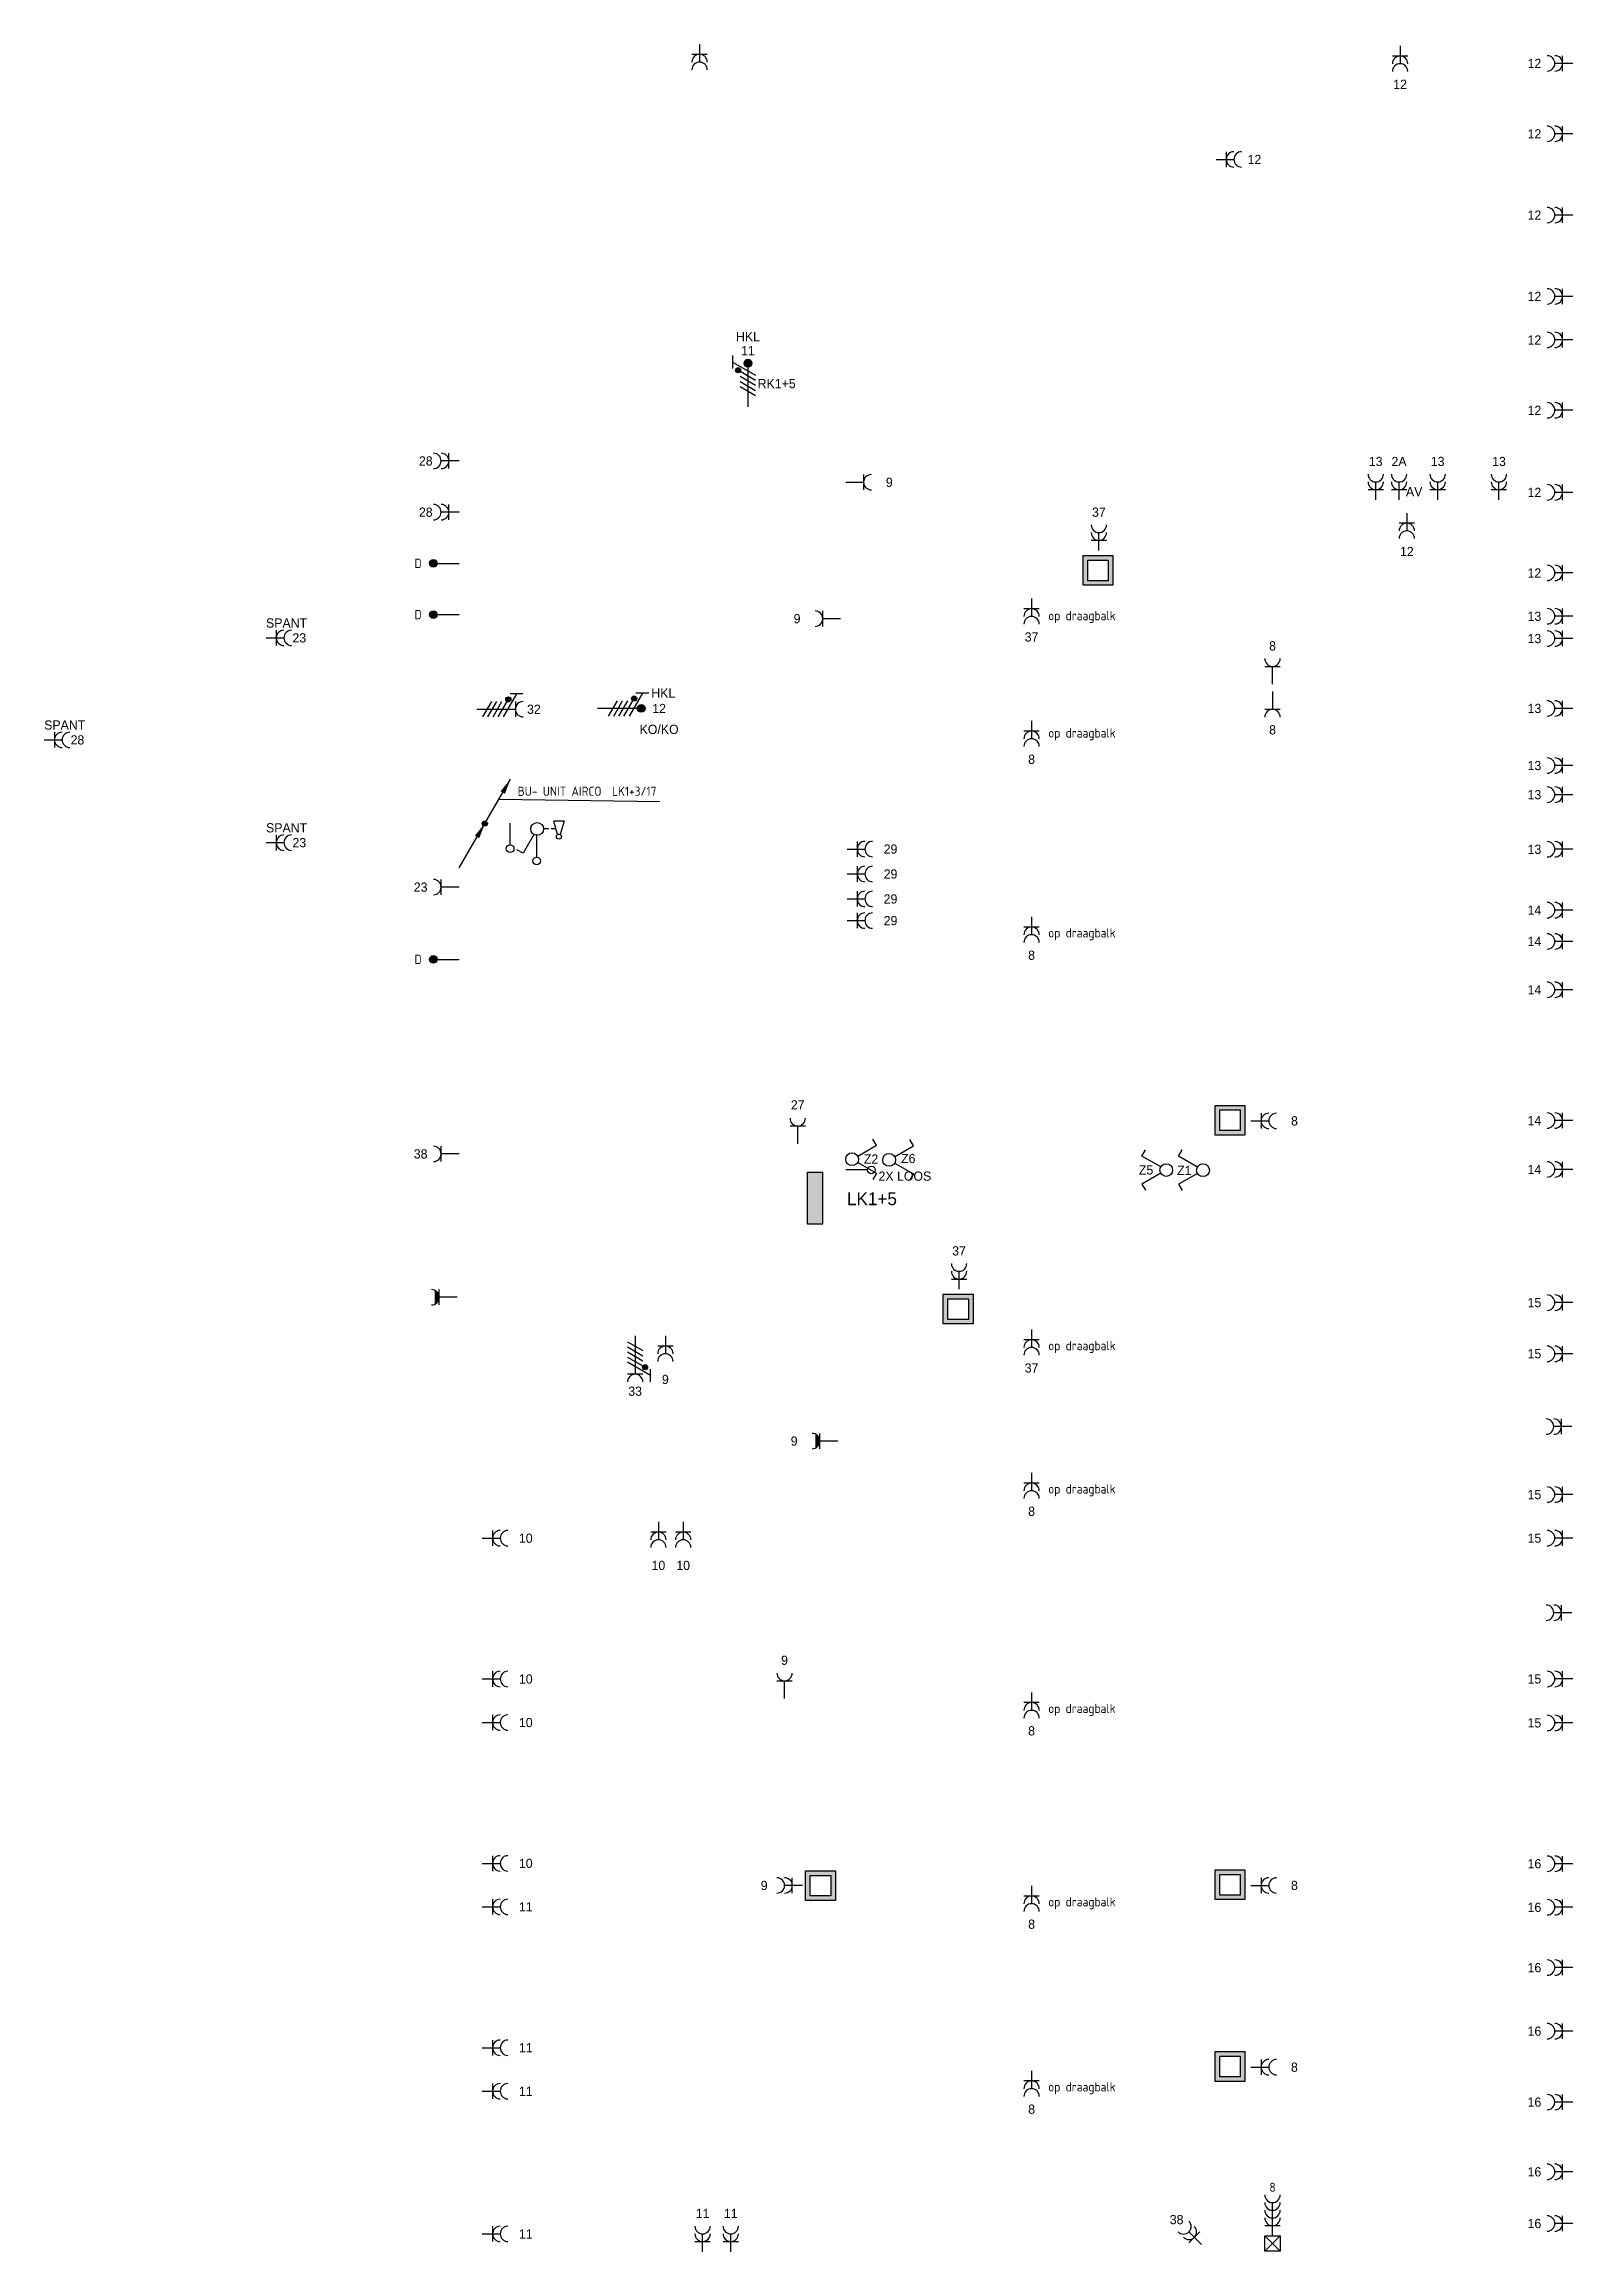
# Model space of a CAD drawing. Header units: millimetres. Extents: x -5310 to 109871, y 0 to 83621.
# Drawn here: x 80023 to 109871, y 36489 to 79600 of the extents above; entities that cross this region are included whole.
import ezdxf
from ezdxf.enums import TextEntityAlignment as Align

# ---------------------------------------------------------------- set-up
doc = ezdxf.new("R2010")
doc.units = ezdxf.units.MM
doc.header["$LTSCALE"] = 100
for name, color, linetype in [('EL6112--', 3, 'Continuous'), ('EL6132--', 3, 'Continuous'), ('EL6212--', 3, 'Continuous'), ('EL6221--', 3, 'Continuous'), ('EL6222--', 3, 'Continuous'), ('EL6311--', 3, 'Continuous'), ('EL6441--', 3, 'Continuous')]:
    doc.layers.add(name, color=color, linetype=linetype)
doc.styles.add('buro-018', font='BUROFONT.shx', dxfattribs={"height": 180})
doc.styles.add('BURO-025', font='BUROFONT.shx', dxfattribs={"height": 250})
doc.styles.add('STABICAD-012', font='ISOCP.SHX', dxfattribs={"height": 1.2})
doc.styles.add('STABICAD-018', font='ISOCP.SHX', dxfattribs={"height": 180})

msp = doc.modelspace()

# ---------------------------------------------------------------- texts
at = {"color": 1, "style": 'STABICAD-018'}
for p in [(99628, 68350), (99628, 66059), (99628, 62155), (99628, 54095), (99628, 51297), (99628, 47010), (99628, 43234), (99628, 39621)]:
    msp.add_text('op draagbalk', height=180, dxfattribs=at).set_placement(p)
at = {"layer": 'EL6112--', "color": 1, "style": 'STABICAD-018'}
msp.add_text('BU- UNIT AIRCO  LK1+3/17', height=180, dxfattribs=at).set_placement((89268, 64921))
at = {"layer": 'EL6222--', "color": 1, "style": 'buro-018'}
for p in [(84355, 68206), (80023, 66214), (84355, 64207)]:
    msp.add_text('SPANT', height=180, dxfattribs=at).set_placement(p)

# ---------------------------------------------------------------- blocks, each defined once
blk = doc.blocks.new('111304A')
at = {"color": 0, "linetype": 'Continuous'}
for p, q in [((0, 1), (0, 4.5)), ((-1.5, 3), (1.5, 3))]:
    blk.add_line(p, q, dxfattribs=at)
for centre in [(0, 6), (0, 4.5)]:
    blk.add_arc(centre, 1.5, 180, 0, dxfattribs=at)
at = {"color": 0, "linetype": 'Continuous', "style": 'buro-018'}
for tag, p in [('CIRCUIT', (0, 8.5)), ('PANEL', (0, 11.5)), ('SUBCIRCUIT', (4.5, 8.5))]:
    blk.add_attdef(tag, text='', height=1.8, dxfattribs=at).set_placement(p, align=Align.MIDDLE)
at = {"color": 0, "linetype": 'Continuous', "style": 'buro-018', "flags": 1}
for tag, p in [('POWERCODE', (13, 8.5)), ('ARTICLECODE', (0, 0))]:
    blk.add_attdef(tag, text='', height=1.8, dxfattribs=at).set_placement(p, align=Align.MIDDLE)
blk = doc.blocks.new('111304')
at = {"color": 0, "linetype": 'Continuous'}
for p, q in [((-1.5, 4.5), (1.5, 4.5)), ((0, 1), (0, 4.5))]:
    blk.add_line(p, q, dxfattribs=at)
blk.add_arc((0, 6), 1.5, 180, 0, dxfattribs=at)
at = {"color": 0, "linetype": 'Continuous', "style": 'buro-018'}
for tag, p in [('CIRCUIT', (0, 8.5)), ('PANEL', (0, 11.5)), ('SUBCIRCUIT', (4.5, 8.5))]:
    blk.add_attdef(tag, text='', height=1.8, dxfattribs=at).set_placement(p, align=Align.MIDDLE)
at = {"color": 0, "linetype": 'Continuous', "style": 'buro-018', "flags": 1}
for tag, p in [('POWERCODE', (13, 8.5)), ('ARTICLECODE', (0, 0))]:
    blk.add_attdef(tag, text='', height=1.8, dxfattribs=at).set_placement(p, align=Align.MIDDLE)
blk = doc.blocks.new('111304WD')
at = {"color": 0, "linetype": 'Continuous'}
for p, q in [((-1.5, 4.5), (1.5, 4.5)), ((1.3, 5.25), (-1.3, 5.25)), ((1.16, 5.05), (-1.16, 5.05)), ((0.96, 4.85), (-0.96, 4.85)), ((0.65, 4.65), (-0.65, 4.65)), ((0, 1), (0, 4.5))]:
    blk.add_line(p, q, dxfattribs=at)
blk.add_arc((0, 6), 1.5, 180, 0, dxfattribs=at)
at = {"color": 0, "linetype": 'Continuous', "style": 'buro-018'}
for tag, p in [('CIRCUIT', (0, 8.5)), ('PANEL', (0, 11.5)), ('SUBCIRCUIT', (4.5, 8.5))]:
    blk.add_attdef(tag, text='', height=1.8, dxfattribs=at).set_placement(p, align=Align.MIDDLE)
at = {"color": 0, "linetype": 'Continuous', "style": 'buro-018', "flags": 1}
for tag, p in [('POWERCODE', (13, 8.5)), ('ARTICLECODE', (0, 0))]:
    blk.add_attdef(tag, text='', height=1.8, dxfattribs=at).set_placement(p, align=Align.MIDDLE)
blk = doc.blocks.new('1116A4C')
at = {"color": 0, "linetype": 'Continuous'}
for p, q in [((-5, 4), (-5, 1)), ((5, 4), (-5, 4)), ((-5, 1), (5, 1)), ((5, 1), (5, 4))]:
    blk.add_line(p, q, dxfattribs=at)
blk.add_solid([(-5, 4), (-5, 1), (5, 4), (5, 1)], dxfattribs=at)
at = {"color": 0, "linetype": 'Continuous', "style": 'buro-018'}
for tag, p in [('PANEL', (0, 15)), ('CIRCUIT', (0, 9)), ('SUBCIRCUIT', (4.5, 9)), ('PANELNAME', (0, 6))]:
    blk.add_attdef(tag, text='', height=1.8, dxfattribs=at).set_placement(p, align=Align.MIDDLE)
at = {"color": 0, "linetype": 'Continuous', "style": 'buro-018', "flags": 1}
blk.add_attdef('ARTICLECODE', text='', height=1.8, dxfattribs=at).set_placement((0, 0), align=Align.MIDDLE)
at = {"layer": 'EL6222--', "color": 1, "style": 'STABICAD-012', "flags": 1}
blk.add_attdef('CASCADINGPANEL', text='', height=1.8, rotation=90, dxfattribs=at).set_placement((950.89, 579.66), align=Align.MIDDLE_CENTER)
blk = doc.blocks.new('E00082')
at = {"color": 0, "linetype": 'Continuous'}
for p, q in [((-3, 10.98), (-3, 8.48)), ((-3, 9.73), (1.5, 7.13)), ((0, 9.5), (0, 1)), ((1.5, 6.13), (-1.5, 7.87)), ((1.5, 5.13), (-1.5, 6.87)), ((1.5, 4.13), (-1.5, 5.87)), ((1.5, 3.13), (-1.5, 4.87))]:
    blk.add_line(p, q, dxfattribs=at)
at = {"color": 0}
blk.add_lwpolyline([(-0.38, 9.5, 0.75, 0.75, 1), (0.38, 9.5, 0.75, 0.75, 1)], format="xyseb", close=True, dxfattribs=at)
at = {"color": 0, "linetype": 'Continuous'}
blk.add_lwpolyline([(-1.68, 8.12, 0.5, 0.5, 1), (-2.18, 8.12, 0.5, 0.5, 1)], format="xyseb", close=True, dxfattribs=at)
for centre, radius in [((0, 9.5), 0.75), ((-1.93, 8.12), 0.5)]:
    blk.add_circle(centre, radius, dxfattribs=at)
at = {"color": 0, "linetype": 'Continuous', "style": 'buro-018'}
for tag, p in [('CIRCUIT', (0, 13)), ('PANEL', (0, 16)), ('SUBCIRCUIT', (4.5, 13))]:
    blk.add_attdef(tag, text='', height=1.8, dxfattribs=at).set_placement(p, align=Align.MIDDLE)
at = {"color": 0, "linetype": 'Continuous', "style": 'buro-018', "flags": 1}
for tag, p in [('POWERCODE', (13, 13)), ('ARTICLECODE', (0, 0))]:
    blk.add_attdef(tag, text='', height=1.8, dxfattribs=at).set_placement(p, align=Align.MIDDLE)
blk = doc.blocks.new('111405')
at = {"color": 0, "linetype": 'Continuous'}
for p, q in [((-2.74, 7), (-3.95, 6.3)), ((-0.62, 3.33), (-2.74, 7)), ((0.62, 3.33), (2.74, 7)), ((2.74, 7), (3.95, 6.3))]:
    blk.add_line(p, q, dxfattribs=at)
blk.add_circle((0, 2.25), 1.25, dxfattribs=at)
at = {"color": 0, "linetype": 'Continuous', "style": 'buro-018'}
for tag, p in [('SWITCHCODE1', (-3.42, 9)), ('SWITCHCODE2', (3.42, 9))]:
    blk.add_attdef(tag, text='', height=1.8, dxfattribs=at).set_placement(p, align=Align.MIDDLE)
at = {"color": 0, "linetype": 'Continuous', "style": 'buro-018', "flags": 1}
blk.add_attdef('ARTICLECODE', text='', height=1.8, dxfattribs=at).set_placement((0, 0), align=Align.MIDDLE)
blk = doc.blocks.new('1114A6')
at = {"color": 0, "linetype": 'Continuous'}
for p, q in [((-5.25, 0.75), (-4.51, 3.33)), ((-5.25, 0.75), (-3.25, 0.75)), ((-3.99, 3.33), (-3.25, 0.75)), ((-3.68, 2.25), (-2.75, 2.25)), ((-2.25, 2.25), (-1.25, 2.25))]:
    blk.add_line(p, q, dxfattribs=at)
blk.add_circle((-4.25, 3.75), 0.5, dxfattribs=at)
blk = doc.blocks.new('1114A1-SL1')
at = {"color": 0, "linetype": 'Continuous'}
for p, q in [((0.62, 3.33), (2.74, 7)), ((2.74, 7), (3.95, 6.3))]:
    blk.add_line(p, q, dxfattribs=at)
blk.add_circle((0, 2.25), 1.25, dxfattribs=at)
at = {"color": 0, "zscale": 100}
blk.add_blockref('1114A6', (0, 0), dxfattribs=at)
at = {"color": 0, "linetype": 'Continuous', "style": 'buro-018'}
blk.add_attdef('SWITCHCODE', text='', height=1.8, dxfattribs=at).set_placement((3.36, 9), align=Align.MIDDLE)
at = {"color": 0, "linetype": 'Continuous', "style": 'buro-018', "flags": 1}
blk.add_attdef('ARTICLECODE', text='', height=1.8, dxfattribs=at).set_placement((0, 0), align=Align.MIDDLE)
blk = doc.blocks.new('111304D')
at = {"color": 0, "linetype": 'Continuous'}
for p, q in [((-3, 9.98), (-3, 7.48)), ((-3, 8.73), (1.5, 6.13)), ((-1.5, 8.5), (1.5, 8.5)), ((1.5, 5.13), (-1.5, 6.87)), ((1.5, 4.13), (-1.5, 5.87)), ((1.5, 3.13), (-1.5, 4.87)), ((0, 1), (0, 8.5)), ((1.5, 2.13), (-1.5, 3.87))]:
    blk.add_line(p, q, dxfattribs=at)
blk.add_lwpolyline([(-1.68, 7.12, 0.5, 0.5, 1), (-2.18, 7.12, 0.5, 0.5, 1)], format="xyseb", close=True, dxfattribs=at)
blk.add_circle((-1.93, 7.12), 0.5, dxfattribs=at)
blk.add_arc((0, 10), 1.5, 180, 0, dxfattribs=at)
at = {"color": 0, "linetype": 'Continuous', "style": 'buro-018'}
for tag, p in [('CIRCUIT', (0, 12.5)), ('PANEL', (0, 15.5)), ('SUBCIRCUIT', (4.5, 12.5))]:
    blk.add_attdef(tag, text='', height=1.8, dxfattribs=at).set_placement(p, align=Align.MIDDLE)
at = {"color": 0, "linetype": 'Continuous', "style": 'buro-018', "flags": 1}
for tag, p in [('POWERCODE', (13, 12.5)), ('ARTICLECODE', (0, 0))]:
    blk.add_attdef(tag, text='', height=1.8, dxfattribs=at).set_placement(p, align=Align.MIDDLE)
blk = doc.blocks.new('111304J')
at = {"color": 0, "linetype": 'Continuous'}
for p, q in [((0, 1), (0, 4.5)), ((-1.5, 3), (1.5, 3))]:
    blk.add_line(p, q, dxfattribs=at)
for centre in [(0, 6), (0, 4.5)]:
    blk.add_arc(centre, 1.5, 180, 0, dxfattribs=at)
at = {"color": 0, "linetype": 'Continuous', "style": 'buro-018'}
for tag, p in [('CIRCUIT', (0, 8.5)), ('PANEL', (0, 8.5)), ('SUBCIRCUIT', (4.5, 8.5)), ('SWITCHCODE', (3.5, 5.5))]:
    blk.add_attdef(tag, text='', height=1.8, dxfattribs=at).set_placement(p, align=Align.MIDDLE)
at = {"color": 0, "linetype": 'Continuous', "style": 'buro-018', "flags": 1}
blk.add_attdef('ARTICLECODE', text='', height=1.8, dxfattribs=at).set_placement((0, 0), align=Align.MIDDLE)
blk = doc.blocks.new('E00139')
at = {"color": 0, "linetype": 'Continuous'}
blk.add_line((0, 5.25), (0, 1), dxfattribs=at)
blk.add_circle((0, 6), 0.75, dxfattribs=at)
at = {"color": 7, "style": 'buro-018'}
for tag, p in [('COMMENT1', (0, 12)), ('DATACOM1', (0, 9))]:
    blk.add_attdef(tag, text='', height=1.8, dxfattribs=at).set_placement(p, align=Align.MIDDLE)
at = {"color": 0, "style": 'buro-018'}
blk.add_attdef('TEXT1', text='', height=1.8, dxfattribs=at).set_placement((2.5, 6), align=Align.MIDDLE)
at = {"color": 0, "linetype": 'Continuous', "style": 'buro-018', "flags": 1}
blk.add_attdef('ARTICLECODE', text='', height=1.8, dxfattribs=at).set_placement((0, 0), align=Align.MIDDLE)
blk = doc.blocks.new('E00128')
at = {"color": 0, "linetype": 'Continuous'}
blk.add_line((0, 5.25), (0, 1), dxfattribs=at)
blk.add_circle((0, 6), 0.75, dxfattribs=at)
at = {"color": 7, "style": 'buro-018'}
blk.add_attdef('TEXT1', text='', height=1.8, dxfattribs=at).set_placement((0, 9), align=Align.MIDDLE)
at = {"color": 0, "linetype": 'Continuous', "style": 'buro-018', "flags": 1}
blk.add_attdef('ARTICLECODE', text='', height=1.8, dxfattribs=at).set_placement((0, 0), align=Align.MIDDLE)
blk = doc.blocks.new('111304C')
at = {"color": 0, "linetype": 'Continuous'}
for p, q in [((0, 1), (0, 7.5)), ((-1.5, 3), (1.5, 3))]:
    blk.add_line(p, q, dxfattribs=at)
for centre in [(0, 9), (0, 7.5), (0, 6), (0, 4.5)]:
    blk.add_arc(centre, 1.5, 180, 0, dxfattribs=at)
at = {"color": 0, "linetype": 'Continuous', "style": 'STABICAD-018'}
for tag, p in [('PANEL', (0, 14.5)), ('CIRCUIT', (0, 11.5)), ('SUBCIRCUIT', (4.5, 11.5)), ('ARTICLECODE', (0, 0))]:
    blk.add_attdef(tag, text='', height=1.8, dxfattribs=at).set_placement(p, align=Align.MIDDLE)
at = {"color": 0, "linetype": 'Continuous', "style": 'STABICAD-018', "flags": 1}
blk.add_attdef('POWERCODE', text='', height=1.8, dxfattribs=at).set_placement((13, 11.5), align=Align.MIDDLE)
blk = doc.blocks.new('E00008')
at = {"color": 0, "linetype": 'Continuous'}
blk.add_line((0, 6), (0, 1), dxfattribs=at)
blk.add_lwpolyline([(-0.375, 6, 0.75, 0.75, 1), (0.375, 6, 0.75, 0.75, 1)], format="xyseb", close=True, dxfattribs=at)
blk.add_circle((0, 6), 0.75, dxfattribs=at)
at = {"color": 0, "linetype": 'Continuous', "style": 'STABICAD-018'}
for tag, p in [('DATACOM1', (0, 9)), ('COMMENT1', (0, 12)), ('TEXT1', (2.5, 6)), ('ARTICLECODE', (0, 0))]:
    blk.add_attdef(tag, text='', height=1.8, dxfattribs=at).set_placement(p, align=Align.MIDDLE)
blk = doc.blocks.new('E00414')
at = {"color": 0, "linetype": 'Continuous'}
for p, q in [((-2.9, -2.9), (-2.9, 2.9)), ((-2.9, 2.9), (2.9, 2.9)), ((-2, 2), (2, 2)), ((-2, -2), (-2, 2)), ((2, 2), (2, -2)), ((2.9, 2.9), (2.9, -2.9)), ((2.9, -2.9), (-2.9, -2.9)), ((2, -2), (-2, -2))]:
    blk.add_line(p, q, dxfattribs=at)
for points in [[(-2.9, 2.9), (2.9, 2.9), (-2, 2), (2, 2)], [(-2, -2), (-2.9, -2.9), (-2, 2), (-2.9, 2.9)], [(2, 2), (2.9, 2.9), (2, -2), (2.9, -2.9)], [(2, -2), (2.9, -2.9), (-2, -2), (-2.9, -2.9)]]:
    blk.add_solid(points, dxfattribs=at)
at = {"color": 0, "linetype": 'Continuous', "style": 'STABICAD-018'}
for tag, p in [('PANEL', (0, 8)), ('CIRCUIT', (0, 5)), ('SUBCIRCUIT', (4.5, 5)), ('ARTICLECODE', (0, 0))]:
    blk.add_attdef(tag, text='', height=1.8, dxfattribs=at).set_placement(p, align=Align.MIDDLE)
at = {"color": 0, "linetype": 'Continuous', "style": 'STABICAD-018', "flags": 1}
blk.add_attdef('POWERCODE', text='', height=1.8, dxfattribs=at).set_placement((13, 5), align=Align.MIDDLE)
blk = doc.blocks.new('E00429')
at = {"color": 0, "linetype": 'Continuous'}
for p, q in [((0, 0), (5, 8.66)), ((-5, -8.66), (0, 0))]:
    blk.add_line(p, q, dxfattribs=at)
for points in [[(5, 8.66, 0, 1, 0), (3.5, 6.06, 1, 1, 0)], [(0, 0, 0, 1, 0), (-1.5, -2.6, 1, 1, 0)]]:
    blk.add_lwpolyline(points, format="xyseb", dxfattribs=at)
blk.add_lwpolyline([(-0.25, 0, 0.5, 0.5, 1), (0.25, 0, 0.5, 0.5, 1)], format="xyseb", close=True, dxfattribs=at)
blk.add_circle((0, 0), 0.5, dxfattribs=at)
at = {"color": 0, "linetype": 'Continuous', "style": 'STABICAD-018'}
blk.add_attdef('ARTICLECODE', text='', height=1.8, dxfattribs=at).set_placement((0, 0), align=Align.MIDDLE)

# ---------------------------------------------------------------- linework, layer by layer
at = {"layer": 'EL6112--', "color": 1}
msp.add_lwpolyline([(92043, 64807), (88906, 64848)], dxfattribs=at)
at = {"layer": 'EL6222--'}
for points in [[(103857, 36800), (104157, 36800), (104157, 36500), (103857, 36500), (103857, 36800)], [(104157, 36800), (103857, 36500)], [(103857, 36800), (104157, 36500)]]:
    msp.add_lwpolyline(points, dxfattribs=at)

# ---------------------------------------------------------------- block references
at = {"layer": 'EL6112--', "linetype": 'Continuous', "xscale": 100, "yscale": 100, "zscale": 100}
msp.add_blockref('E00429', (88626, 64379), dxfattribs=at)
at = {"layer": 'EL6132--', "linetype": 'Continuous', "xscale": 100, "yscale": 100, "zscale": 100, "rotation": 180}
msp.add_blockref('E00128', (89640, 64250), dxfattribs=at)
at = {"layer": 'EL6132--', "linetype": 'Continuous'}
ref = msp.add_blockref('E00128', (95574, 57617), dxfattribs=dict(at, xscale=100, yscale=100, zscale=100, rotation=269.9999583119692))
ref.add_attrib('TEXT1', '2X LOOS', dxfattribs={"layer": '0', "color": 1, "linetype": 'ByBlock', "height": 180, "style": 'buro-018'}).set_placement((96829, 57495), align=Align.MIDDLE)
at = {"layer": 'EL6212--', "linetype": 'Continuous'}
ref = msp.add_blockref('1116A4C', (94824, 57066), dxfattribs=dict(at, xscale=99.99999999999999, yscale=99.99999999999999, zscale=99.99999999999999, rotation=270.0000416881517))
ref.add_attrib('PANELNAME', 'LK1+5', dxfattribs={"layer": '0', "color": 2, "linetype": 'ByBlock', "height": 250, "style": 'BURO-025'}).set_placement((96185, 57051), align=Align.MIDDLE)
at = {"layer": 'EL6221--', "linetype": 'Continuous'}
ref = msp.add_blockref('E00082', (93765, 72420), dxfattribs=dict(at, xscale=100, yscale=100, zscale=100))
ref.add_attrib('PANEL', 'HKL', dxfattribs={"layer": '0', "color": 1, "linetype": 'ByBlock', "height": 180, "style": 'buro-018'}).set_placement((93765, 73889), align=Align.MIDDLE)
ref.add_attrib('POWERCODE', 'RK1+5', dxfattribs={"layer": '0', "color": 1, "linetype": 'ByBlock', "height": 180, "style": 'buro-018'}).set_placement((94325, 72970), align=Align.MIDDLE)
ref.add_attrib('CIRCUIT', '11', dxfattribs={"layer": '0', "color": 1, "linetype": 'ByBlock', "height": 180, "style": 'buro-018'}).set_placement((93765, 73614), align=Align.MIDDLE)
ref = msp.add_blockref('111304D', (88374, 66612), dxfattribs=dict(at, xscale=100, yscale=100, zscale=100, rotation=270))
ref.add_attrib('CIRCUIT', '32', dxfattribs={"layer": '0', "color": 1, "linetype": 'ByBlock', "height": 180, "style": 'buro-018'}).set_placement((89585, 66612), align=Align.MIDDLE)
ref = msp.add_blockref('E00082', (90730, 66628), dxfattribs=dict(at, xscale=100, yscale=100, zscale=100, rotation=270))
ref.add_attrib('CIRCUIT', '12', dxfattribs={"layer": '0', "color": 1, "linetype": 'ByBlock', "height": 180, "style": 'buro-018'}).set_placement((92030, 66628), align=Align.MIDDLE)
ref.add_attrib('PANEL', 'HKL', dxfattribs={"layer": '0', "color": 1, "linetype": 'ByBlock', "height": 180, "style": 'buro-018'}).set_placement((92112, 66928), align=Align.MIDDLE)
ref.add_attrib('POWERCODE', 'KO/KO', dxfattribs={"layer": '0', "color": 1, "linetype": 'ByBlock', "height": 180, "style": 'buro-018'}).set_placement((92030, 66223), align=Align.MIDDLE)
ref = msp.add_blockref('111304D', (91562, 54475), dxfattribs=dict(at, xscale=100, yscale=100, zscale=100, rotation=180))
ref.add_attrib('CIRCUIT', '33', dxfattribs={"layer": '0', "color": 1, "linetype": 'ByBlock', "height": 180, "style": 'buro-018'}).set_placement((91562, 53295), align=Align.MIDDLE)
at = {"layer": 'EL6222--', "linetype": 'Continuous'}
for name, p, xscale, yscale, zscale, rotation in [('111304A', (92821, 79700), 100.0000000000004, 100.0000000000004, 100.0000000000004, 179.9999166225446), ('111304WD', (88184, 55129), 100, 100, 100, 90.00000000000001), ('111304A', (109949, 52603), 100, 100, 100, 90.00000000000001), ('111304A', (109949, 48970), 100, 100, 100, 90.00000000000001)]:
    msp.add_blockref(name, p, dxfattribs=dict(at, xscale=xscale, yscale=yscale, zscale=zscale, rotation=rotation))
ref = msp.add_blockref('111304A', (106498, 79668), dxfattribs=dict(at, xscale=100.0000000000005, yscale=100.0000000000005, zscale=100.0000000000005, rotation=179.9753311694004))
ref.add_attrib('CIRCUIT', '12', dxfattribs={"layer": '0', "color": 1, "linetype": 'ByBlock', "height": 180, "style": 'buro-018'}).set_placement((106498, 78818), align=Align.MIDDLE)
ref = msp.add_blockref('111304A', (109971, 79225), dxfattribs=dict(at, xscale=100, yscale=100, zscale=100, rotation=90.00000000000001))
ref.add_attrib('CIRCUIT', '12', dxfattribs={"layer": '0', "color": 1, "linetype": 'ByBlock', "height": 180, "style": 'buro-018'}).set_placement((109121, 79225), align=Align.MIDDLE)
ref = msp.add_blockref('111304A', (109971, 77850), dxfattribs=dict(at, xscale=100, yscale=100, zscale=100, rotation=90.00000000000001))
ref.add_attrib('CIRCUIT', '12', dxfattribs={"layer": '0', "color": 1, "linetype": 'ByBlock', "height": 180, "style": 'buro-018'}).set_placement((109121, 77850), align=Align.MIDDLE)
ref = msp.add_blockref('111304A', (102804, 77350), dxfattribs=dict(at, xscale=100, yscale=100, zscale=100, rotation=270))
ref.add_attrib('CIRCUIT', '12', dxfattribs={"layer": '0', "color": 1, "linetype": 'ByBlock', "height": 180, "style": 'buro-018'}).set_placement((103654, 77350), align=Align.MIDDLE)
ref = msp.add_blockref('111304A', (109971, 76262), dxfattribs=dict(at, xscale=100, yscale=100, zscale=100, rotation=90.00000000000001))
ref.add_attrib('CIRCUIT', '12', dxfattribs={"layer": '0', "color": 1, "linetype": 'ByBlock', "height": 180, "style": 'buro-018'}).set_placement((109121, 76262), align=Align.MIDDLE)
ref = msp.add_blockref('111304A', (109971, 74675), dxfattribs=dict(at, xscale=100, yscale=100, zscale=100, rotation=90.00000000000001))
ref.add_attrib('CIRCUIT', '12', dxfattribs={"layer": '0', "color": 1, "linetype": 'ByBlock', "height": 180, "style": 'buro-018'}).set_placement((109121, 74675), align=Align.MIDDLE)
ref = msp.add_blockref('111304A', (109971, 73825), dxfattribs=dict(at, xscale=100, yscale=100, zscale=100, rotation=90.00000000000001))
ref.add_attrib('CIRCUIT', '12', dxfattribs={"layer": '0', "color": 1, "linetype": 'ByBlock', "height": 180, "style": 'buro-018'}).set_placement((109121, 73825), align=Align.MIDDLE)
ref = msp.add_blockref('111304A', (109971, 72450), dxfattribs=dict(at, xscale=100, yscale=100, zscale=100, rotation=90.00000000000001))
ref.add_attrib('CIRCUIT', '12', dxfattribs={"layer": '0', "color": 1, "linetype": 'ByBlock', "height": 180, "style": 'buro-018'}).set_placement((109121, 72450), align=Align.MIDDLE)
ref = msp.add_blockref('111304A', (88224, 71461), dxfattribs=dict(at, xscale=100, yscale=100, zscale=100, rotation=89.99991662369551))
ref.add_attrib('CIRCUIT', '28', dxfattribs={"layer": '0', "color": 1, "linetype": 'ByBlock', "height": 180, "style": 'buro-018'}).set_placement((87474, 71461), align=Align.MIDDLE)
ref = msp.add_blockref('111304', (95574, 71045), dxfattribs=dict(at, xscale=100, yscale=100, zscale=100, rotation=269.9999166236955))
ref.add_attrib('CIRCUIT', '9', dxfattribs={"layer": '0', "color": 1, "linetype": 'ByBlock', "height": 180, "style": 'buro-018'}).set_placement((96524, 71045), align=Align.MIDDLE)
ref = msp.add_blockref('111304A', (106022, 70601), dxfattribs=dict(at, xscale=100, yscale=100, zscale=100))
ref.add_attrib('CIRCUIT', '13', dxfattribs={"layer": '0', "color": 1, "linetype": 'ByBlock', "height": 180, "style": 'buro-018'}).set_placement((106022, 71451), align=Align.MIDDLE)
ref = msp.add_blockref('111304A', (106478, 70601), dxfattribs=dict(at, xscale=100, yscale=100, zscale=100))
ref.add_attrib('CIRCUIT', '2A', dxfattribs={"layer": '0', "color": 1, "linetype": 'Continuous', "height": 180, "style": 'buro-018'}).set_placement((106478, 71451), align=Align.MIDDLE)
ref.add_attrib('SUBCIRCUIT', 'AV', dxfattribs={"layer": '0', "color": 1, "linetype": 'Continuous', "height": 180, "style": 'buro-018'}).set_placement((106773, 70862), align=Align.MIDDLE)
ref = msp.add_blockref('111304A', (107232, 70601), dxfattribs=dict(at, xscale=100, yscale=100, zscale=100))
ref.add_attrib('CIRCUIT', '13', dxfattribs={"layer": '0', "color": 1, "linetype": 'ByBlock', "height": 180, "style": 'buro-018'}).set_placement((107232, 71451), align=Align.MIDDLE)
ref = msp.add_blockref('111304A', (108429, 70601), dxfattribs=dict(at, xscale=100, yscale=100, zscale=100))
ref.add_attrib('CIRCUIT', '13', dxfattribs={"layer": '0', "color": 1, "linetype": 'ByBlock', "height": 180, "style": 'buro-018'}).set_placement((108429, 71451), align=Align.MIDDLE)
ref = msp.add_blockref('111304A', (109971, 70848), dxfattribs=dict(at, xscale=100, yscale=100, zscale=100, rotation=90.00000000000001))
ref.add_attrib('CIRCUIT', '12', dxfattribs={"layer": '0', "color": 1, "linetype": 'ByBlock', "height": 180, "style": 'buro-018'}).set_placement((109121, 70848), align=Align.MIDDLE)
ref = msp.add_blockref('111304A', (88224, 70461), dxfattribs=dict(at, xscale=100, yscale=100, zscale=100, rotation=89.99991662369551))
ref.add_attrib('CIRCUIT', '28', dxfattribs={"layer": '0', "color": 1, "linetype": 'ByBlock', "height": 180, "style": 'buro-018'}).set_placement((87474, 70461), align=Align.MIDDLE)
ref = msp.add_blockref('111304A', (100617, 69611), dxfattribs=dict(at, xscale=100, yscale=100, zscale=100))
ref.add_attrib('CIRCUIT', '37', dxfattribs={"layer": '0', "color": 1, "linetype": 'Continuous', "height": 180, "style": 'buro-018'}).set_placement((100617, 70461), align=Align.MIDDLE)
at = {"layer": 'EL6222--', "linetype": 'Continuous', "xscale": 100, "yscale": 100, "zscale": 100}
for p in [(100600, 69323), (103176, 58587), (97869, 54898), (95181, 43640), (103176, 43656), (103176, 40108)]:
    msp.add_blockref('E00414', p, dxfattribs=at)
at = {"layer": 'EL6222--', "linetype": 'Continuous'}
ref = msp.add_blockref('111304A', (109971, 69275), dxfattribs=dict(at, xscale=100, yscale=100, zscale=100, rotation=90.00008337679016))
ref.add_attrib('CIRCUIT', '12', dxfattribs={"layer": '0', "color": 1, "linetype": 'ByBlock', "height": 180, "style": 'buro-018'}).set_placement((109121, 69275), align=Align.MIDDLE)
ref = msp.add_blockref('111304A', (109971, 68428), dxfattribs=dict(at, xscale=100, yscale=100, zscale=100, rotation=90.00000000000001))
ref.add_attrib('CIRCUIT', '13', dxfattribs={"layer": '0', "color": 1, "linetype": 'ByBlock', "height": 180, "style": 'buro-018'}).set_placement((109121, 68428), align=Align.MIDDLE)
ref = msp.add_blockref('111304A', (84255, 68006), dxfattribs=dict(at, xscale=100, yscale=100, zscale=100, rotation=270))
ref.add_attrib('CIRCUIT', '23', dxfattribs={"layer": '0', "color": 1, "linetype": 'ByBlock', "height": 180, "style": 'buro-018'}).set_placement((85005, 68006), align=Align.MIDDLE)
ref = msp.add_blockref('111304', (95674, 68381), dxfattribs=dict(at, xscale=100, yscale=100, zscale=100, rotation=89.99991662320983))
ref.add_attrib('CIRCUIT', '9', dxfattribs={"layer": '0', "color": 1, "linetype": 'ByBlock', "height": 180, "style": 'buro-018'}).set_placement((94724, 68381), align=Align.MIDDLE)
ref = msp.add_blockref('111304A', (109971, 67993), dxfattribs=dict(at, xscale=100, yscale=100, zscale=100, rotation=90.00000000000001))
ref.add_attrib('CIRCUIT', '13', dxfattribs={"layer": '0', "color": 1, "linetype": 'ByBlock', "height": 180, "style": 'buro-018'}).set_placement((109121, 67993), align=Align.MIDDLE)
ref = msp.add_blockref('111304', (104007, 67000), dxfattribs=dict(at, xscale=100, yscale=100, zscale=100))
ref.add_attrib('CIRCUIT', '8', dxfattribs={"layer": '0', "color": 1, "linetype": 'ByBlock', "height": 180, "style": 'buro-018'}).set_placement((104007, 67850), align=Align.MIDDLE)
ref = msp.add_blockref('111304', (104007, 67060), dxfattribs=dict(at, xscale=100, yscale=100, zscale=100, rotation=180))
ref.add_attrib('CIRCUIT', '8', dxfattribs={"layer": '0', "color": 1, "linetype": 'ByBlock', "height": 180, "style": 'buro-018'}).set_placement((104007, 66210), align=Align.MIDDLE)
ref = msp.add_blockref('111304A', (109971, 66628), dxfattribs=dict(at, xscale=100, yscale=100, zscale=100, rotation=90.00000000000001))
ref.add_attrib('CIRCUIT', '13', dxfattribs={"layer": '0', "color": 1, "linetype": 'ByBlock', "height": 180, "style": 'buro-018'}).set_placement((109121, 66628), align=Align.MIDDLE)
ref = msp.add_blockref('111304A', (79923, 66014), dxfattribs=dict(at, xscale=100, yscale=100, zscale=100, rotation=270))
ref.add_attrib('CIRCUIT', '28', dxfattribs={"layer": '0', "color": 1, "linetype": 'ByBlock', "height": 180, "style": 'buro-018'}).set_placement((80673, 66014), align=Align.MIDDLE)
ref = msp.add_blockref('111304A', (109971, 65513), dxfattribs=dict(at, xscale=100, yscale=100, zscale=100, rotation=90.00000000000001))
ref.add_attrib('CIRCUIT', '13', dxfattribs={"layer": '0', "color": 1, "linetype": 'ByBlock', "height": 180, "style": 'buro-018'}).set_placement((109121, 65513), align=Align.MIDDLE)
ref = msp.add_blockref('111304A', (109971, 64944), dxfattribs=dict(at, xscale=100, yscale=100, zscale=100, rotation=90.00000000000001))
ref.add_attrib('CIRCUIT', '13', dxfattribs={"layer": '0', "color": 1, "linetype": 'ByBlock', "height": 180, "style": 'buro-018'}).set_placement((109121, 64944), align=Align.MIDDLE)
ref = msp.add_blockref('111304A', (84255, 64007), dxfattribs=dict(at, xscale=100, yscale=100, zscale=100, rotation=270))
ref.add_attrib('CIRCUIT', '23', dxfattribs={"layer": '0', "color": 1, "linetype": 'ByBlock', "height": 180, "style": 'buro-018'}).set_placement((85005, 64007), align=Align.MIDDLE)
ref = msp.add_blockref('111304A', (95599, 63882), dxfattribs=dict(at, xscale=99.99999999999996, yscale=99.99999999999996, zscale=99.99999999999996, rotation=270.0000833761825))
ref.add_attrib('CIRCUIT', '29', dxfattribs={"layer": '0', "color": 1, "linetype": 'ByBlock', "height": 180, "style": 'buro-018'}).set_placement((96549, 63882), align=Align.MIDDLE)
ref = msp.add_blockref('111304A', (109971, 63878), dxfattribs=dict(at, xscale=99.99999999999996, yscale=99.99999999999996, zscale=99.99999999999996, rotation=90.00008337618254))
ref.add_attrib('CIRCUIT', '13', dxfattribs={"layer": '0', "color": 1, "linetype": 'ByBlock', "height": 180, "style": 'buro-018'}).set_placement((109121, 63878), align=Align.MIDDLE)
ref = msp.add_blockref('111304A', (95599, 63395), dxfattribs=dict(at, xscale=99.99999999999996, yscale=99.99999999999996, zscale=99.99999999999996, rotation=270.0000833761825))
ref.add_attrib('CIRCUIT', '29', dxfattribs={"layer": '0', "color": 1, "linetype": 'ByBlock', "height": 180, "style": 'buro-018'}).set_placement((96549, 63395), align=Align.MIDDLE)
ref = msp.add_blockref('111304', (88224, 63139), dxfattribs=dict(at, xscale=100, yscale=100, zscale=100, rotation=90.00000000000001))
ref.add_attrib('CIRCUIT', '23', dxfattribs={"layer": '0', "color": 1, "linetype": 'Continuous', "height": 180, "style": 'buro-018'}).set_placement((87374, 63139), align=Align.MIDDLE)
ref = msp.add_blockref('111304A', (95599, 62908), dxfattribs=dict(at, xscale=99.99999999999996, yscale=99.99999999999996, zscale=99.99999999999996, rotation=270.0000833761825))
ref.add_attrib('CIRCUIT', '29', dxfattribs={"layer": '0', "color": 1, "linetype": 'ByBlock', "height": 180, "style": 'buro-018'}).set_placement((96549, 62908), align=Align.MIDDLE)
ref = msp.add_blockref('111304A', (95599, 62485), dxfattribs=dict(at, xscale=99.99999999999996, yscale=99.99999999999996, zscale=99.99999999999996, rotation=270.0000833761825))
ref.add_attrib('CIRCUIT', '29', dxfattribs={"layer": '0', "color": 1, "linetype": 'ByBlock', "height": 180, "style": 'buro-018'}).set_placement((96549, 62485), align=Align.MIDDLE)
ref = msp.add_blockref('111304A', (109971, 62689), dxfattribs=dict(at, xscale=100, yscale=100, zscale=100, rotation=90.00000000000001))
ref.add_attrib('CIRCUIT', '14', dxfattribs={"layer": '0', "color": 1, "linetype": 'ByBlock', "height": 180, "style": 'buro-018'}).set_placement((109121, 62689), align=Align.MIDDLE)
ref = msp.add_blockref('111304A', (109971, 62078), dxfattribs=dict(at, xscale=99.99999999999999, yscale=99.99999999999999, zscale=99.99999999999999, rotation=90.00004168857696))
ref.add_attrib('CIRCUIT', '14', dxfattribs={"layer": '0', "color": 1, "linetype": 'ByBlock', "height": 180, "style": 'buro-018'}).set_placement((109121, 62078), align=Align.MIDDLE)
ref = msp.add_blockref('111304A', (109971, 61134), dxfattribs=dict(at, xscale=100, yscale=100, zscale=100, rotation=90.00000000000001))
ref.add_attrib('CIRCUIT', '14', dxfattribs={"layer": '0', "color": 1, "linetype": 'ByBlock', "height": 180, "style": 'buro-018'}).set_placement((109121, 61134), align=Align.MIDDLE)
ref = msp.add_blockref('111304', (94736, 58025), dxfattribs=dict(at, xscale=100, yscale=100, zscale=100))
ref.add_attrib('CIRCUIT', '27', dxfattribs={"layer": '0', "color": 1, "linetype": 'ByBlock', "height": 180, "style": 'buro-018'}).set_placement((94736, 58888), align=Align.MIDDLE)
ref = msp.add_blockref('111304A', (103485, 58574), dxfattribs=dict(at, xscale=99.99999999999994, yscale=99.99999999999994, zscale=99.99999999999994, rotation=270.0000833761825))
ref.add_attrib('CIRCUIT', '8', dxfattribs={"layer": '0', "color": 1, "linetype": 'Continuous', "height": 180, "style": 'buro-018'}).set_placement((104435, 58574), align=Align.MIDDLE)
ref = msp.add_blockref('111304A', (109971, 58580), dxfattribs=dict(at, xscale=99.99999999999999, yscale=99.99999999999999, zscale=99.99999999999999, rotation=90.00004168809133))
ref.add_attrib('CIRCUIT', '14', dxfattribs={"layer": '0', "color": 1, "linetype": 'ByBlock', "height": 180, "style": 'buro-018'}).set_placement((109121, 58580), align=Align.MIDDLE)
ref = msp.add_blockref('111304', (88224, 57929), dxfattribs=dict(at, xscale=100, yscale=100, zscale=100, rotation=90.00000000000001))
ref.add_attrib('CIRCUIT', '38', dxfattribs={"layer": '0', "color": 1, "linetype": 'Continuous', "height": 180, "style": 'buro-018'}).set_placement((87374, 57929), align=Align.MIDDLE)
ref = msp.add_blockref('111304A', (109971, 57625), dxfattribs=dict(at, xscale=99.99999999999999, yscale=99.99999999999999, zscale=99.99999999999999, rotation=90.00004168815173))
ref.add_attrib('CIRCUIT', '14', dxfattribs={"layer": '0', "color": 1, "linetype": 'ByBlock', "height": 180, "style": 'buro-018'}).set_placement((109121, 57625), align=Align.MIDDLE)
ref = msp.add_blockref('111304A', (97887, 55186), dxfattribs=dict(at, xscale=100, yscale=100, zscale=100))
ref.add_attrib('CIRCUIT', '37', dxfattribs={"layer": '0', "color": 1, "linetype": 'Continuous', "height": 180, "style": 'buro-018'}).set_placement((97887, 56036), align=Align.MIDDLE)
ref = msp.add_blockref('111304A', (109971, 55024), dxfattribs=dict(at, xscale=100, yscale=100, zscale=100, rotation=90.00000000000001))
ref.add_attrib('CIRCUIT', '15', dxfattribs={"layer": '0', "color": 1, "linetype": 'ByBlock', "height": 180, "style": 'buro-018'}).set_placement((109121, 55024), align=Align.MIDDLE)
ref = msp.add_blockref('111304A', (92152, 54475), dxfattribs=dict(at, xscale=100, yscale=100, zscale=100, rotation=180))
ref.add_attrib('CIRCUIT', '9', dxfattribs={"layer": '0', "color": 1, "linetype": 'ByBlock', "height": 180, "style": 'buro-018'}).set_placement((92152, 53525), align=Align.MIDDLE)
ref = msp.add_blockref('111304A', (109971, 54025), dxfattribs=dict(at, xscale=100, yscale=100, zscale=100, rotation=90.00000000000001))
ref.add_attrib('CIRCUIT', '15', dxfattribs={"layer": '0', "color": 1, "linetype": 'ByBlock', "height": 180, "style": 'buro-018'}).set_placement((109121, 54025), align=Align.MIDDLE)
ref = msp.add_blockref('111304WD', (95617, 52322), dxfattribs=dict(at, xscale=99.99999999999999, yscale=99.99999999999999, zscale=99.99999999999999, rotation=89.99995831178677))
ref.add_attrib('CIRCUIT', '9', dxfattribs={"layer": '0', "color": 1, "linetype": 'ByBlock', "height": 180, "style": 'buro-018'}).set_placement((94667, 52322), align=Align.MIDDLE)
ref = msp.add_blockref('111304A', (109971, 51275), dxfattribs=dict(at, xscale=99.99999999999999, yscale=99.99999999999999, zscale=99.99999999999999, rotation=90.00004168815173))
ref.add_attrib('CIRCUIT', '15', dxfattribs={"layer": '0', "color": 1, "linetype": 'ByBlock', "height": 180, "style": 'buro-018'}).set_placement((109121, 51275), align=Align.MIDDLE)
ref = msp.add_blockref('111304A', (88477, 50425), dxfattribs=dict(at, xscale=99.99999999999999, yscale=99.99999999999999, zscale=99.99999999999999, rotation=270.0000416881517))
ref.add_attrib('CIRCUIT', '10', dxfattribs={"layer": '0', "color": 1, "linetype": 'ByBlock', "height": 180, "style": 'buro-018'}).set_placement((89427, 50425), align=Align.MIDDLE)
ref = msp.add_blockref('111304A', (92016, 50843), dxfattribs=dict(at, xscale=100, yscale=100, zscale=100, rotation=180))
ref.add_attrib('CIRCUIT', '10', dxfattribs={"layer": '0', "color": 1, "linetype": 'ByBlock', "height": 180, "style": 'buro-018'}).set_placement((92016, 49893), align=Align.MIDDLE)
ref = msp.add_blockref('111304A', (92500, 50843), dxfattribs=dict(at, xscale=100, yscale=100, zscale=100, rotation=180))
ref.add_attrib('CIRCUIT', '10', dxfattribs={"layer": '0', "color": 1, "linetype": 'ByBlock', "height": 180, "style": 'buro-018'}).set_placement((92500, 49893), align=Align.MIDDLE)
ref = msp.add_blockref('111304A', (109971, 50425), dxfattribs=dict(at, xscale=100, yscale=100, zscale=100, rotation=90.00000000000001))
ref.add_attrib('CIRCUIT', '15', dxfattribs={"layer": '0', "color": 1, "linetype": 'ByBlock', "height": 180, "style": 'buro-018'}).set_placement((109121, 50425), align=Align.MIDDLE)
ref = msp.add_blockref('111304', (94479, 47191), dxfattribs=dict(at, xscale=100, yscale=100, zscale=100))
ref.add_attrib('CIRCUIT', '9', dxfattribs={"layer": '0', "color": 1, "linetype": 'ByBlock', "height": 180, "style": 'buro-018'}).set_placement((94479, 48041), align=Align.MIDDLE)
ref = msp.add_blockref('111304A', (88477, 47675), dxfattribs=dict(at, xscale=99.99999999999999, yscale=99.99999999999999, zscale=99.99999999999999, rotation=270.0000416883946))
ref.add_attrib('CIRCUIT', '10', dxfattribs={"layer": '0', "color": 1, "linetype": 'ByBlock', "height": 180, "style": 'buro-018'}).set_placement((89427, 47675), align=Align.MIDDLE)
ref = msp.add_blockref('111304A', (109971, 47675), dxfattribs=dict(at, xscale=99.99999999999999, yscale=99.99999999999999, zscale=99.99999999999999, rotation=90.00004168809133))
ref.add_attrib('CIRCUIT', '15', dxfattribs={"layer": '0', "color": 1, "linetype": 'ByBlock', "height": 180, "style": 'buro-018'}).set_placement((109121, 47675), align=Align.MIDDLE)
ref = msp.add_blockref('111304A', (88477, 46825), dxfattribs=dict(at, xscale=100, yscale=100, zscale=100, rotation=270))
ref.add_attrib('CIRCUIT', '10', dxfattribs={"layer": '0', "color": 1, "linetype": 'ByBlock', "height": 180, "style": 'buro-018'}).set_placement((89427, 46825), align=Align.MIDDLE)
ref = msp.add_blockref('111304A', (109971, 46817), dxfattribs=dict(at, xscale=100, yscale=100, zscale=100, rotation=90.00000000000001))
ref.add_attrib('CIRCUIT', '15', dxfattribs={"layer": '0', "color": 1, "linetype": 'ByBlock', "height": 180, "style": 'buro-018'}).set_placement((109121, 46817), align=Align.MIDDLE)
ref = msp.add_blockref('111304A', (88477, 44075), dxfattribs=dict(at, xscale=99.99999999999999, yscale=99.99999999999999, zscale=99.99999999999999, rotation=270.0000416880912))
ref.add_attrib('CIRCUIT', '10', dxfattribs={"layer": '0', "color": 1, "linetype": 'ByBlock', "height": 180, "style": 'buro-018'}).set_placement((89427, 44075), align=Align.MIDDLE)
ref = msp.add_blockref('111304A', (109971, 44068), dxfattribs=dict(at, xscale=99.99999999999999, yscale=99.99999999999999, zscale=99.99999999999999, rotation=90.00004168839452))
ref.add_attrib('CIRCUIT', '16', dxfattribs={"layer": '0', "color": 1, "linetype": 'ByBlock', "height": 180, "style": 'buro-018'}).set_placement((109121, 44068), align=Align.MIDDLE)
ref = msp.add_blockref('111304A', (94931, 43643), dxfattribs=dict(at, xscale=99.99999999999999, yscale=99.99999999999999, zscale=99.99999999999999, rotation=90.00004168809133))
ref.add_attrib('CIRCUIT', '9', dxfattribs={"layer": '0', "color": 1, "linetype": 'Continuous', "height": 180, "style": 'buro-018'}).set_placement((94081, 43643), align=Align.MIDDLE)
ref = msp.add_blockref('111304A', (103485, 43644), dxfattribs=dict(at, xscale=99.99999999999994, yscale=99.99999999999994, zscale=99.99999999999994, rotation=270.0000833761825))
ref.add_attrib('CIRCUIT', '8', dxfattribs={"layer": '0', "color": 1, "linetype": 'Continuous', "height": 180, "style": 'buro-018'}).set_placement((104435, 43644), align=Align.MIDDLE)
ref = msp.add_blockref('111304A', (88477, 43225), dxfattribs=dict(at, xscale=99.99999999999999, yscale=99.99999999999999, zscale=99.99999999999999, rotation=269.9999583119087))
ref.add_attrib('CIRCUIT', '11', dxfattribs={"layer": '0', "color": 1, "linetype": 'ByBlock', "height": 180, "style": 'buro-018'}).set_placement((89427, 43225), align=Align.MIDDLE)
ref = msp.add_blockref('111304A', (109971, 43217), dxfattribs=dict(at, xscale=100, yscale=100, zscale=100, rotation=90.00000000000001))
ref.add_attrib('CIRCUIT', '16', dxfattribs={"layer": '0', "color": 1, "linetype": 'ByBlock', "height": 180, "style": 'buro-018'}).set_placement((109121, 43217), align=Align.MIDDLE)
ref = msp.add_blockref('111304A', (109971, 42039), dxfattribs=dict(at, xscale=100, yscale=100, zscale=100, rotation=90.00000000000001))
ref.add_attrib('CIRCUIT', '16', dxfattribs={"layer": '0', "color": 1, "linetype": 'ByBlock', "height": 180, "style": 'buro-018'}).set_placement((109121, 42039), align=Align.MIDDLE)
ref = msp.add_blockref('111304A', (88477, 40475), dxfattribs=dict(at, xscale=99.99999999999999, yscale=99.99999999999999, zscale=99.99999999999999, rotation=269.9999583119087))
ref.add_attrib('CIRCUIT', '11', dxfattribs={"layer": '0', "color": 1, "linetype": 'ByBlock', "height": 180, "style": 'buro-018'}).set_placement((89427, 40475), align=Align.MIDDLE)
ref = msp.add_blockref('111304A', (109971, 40798), dxfattribs=dict(at, xscale=99.99999999999999, yscale=99.99999999999999, zscale=99.99999999999999, rotation=90.00004168809133))
ref.add_attrib('CIRCUIT', '16', dxfattribs={"layer": '0', "color": 1, "linetype": 'ByBlock', "height": 180, "style": 'buro-018'}).set_placement((109121, 40798), align=Align.MIDDLE)
ref = msp.add_blockref('111304A', (103485, 40095), dxfattribs=dict(at, xscale=99.99999999999994, yscale=99.99999999999994, zscale=99.99999999999994, rotation=270.0000833761825))
ref.add_attrib('CIRCUIT', '8', dxfattribs={"layer": '0', "color": 1, "linetype": 'Continuous', "height": 180, "style": 'buro-018'}).set_placement((104435, 40095), align=Align.MIDDLE)
ref = msp.add_blockref('111304A', (88477, 39625), dxfattribs=dict(at, xscale=100, yscale=100, zscale=100, rotation=270))
ref.add_attrib('CIRCUIT', '11', dxfattribs={"layer": '0', "color": 1, "linetype": 'ByBlock', "height": 180, "style": 'buro-018'}).set_placement((89427, 39625), align=Align.MIDDLE)
ref = msp.add_blockref('111304A', (109971, 39413), dxfattribs=dict(at, xscale=99.99999999999999, yscale=99.99999999999999, zscale=99.99999999999999, rotation=89.9999583118483))
ref.add_attrib('CIRCUIT', '16', dxfattribs={"layer": '0', "color": 1, "linetype": 'ByBlock', "height": 180, "style": 'buro-018'}).set_placement((109121, 39413), align=Align.MIDDLE)
ref = msp.add_blockref('111304A', (109971, 38051), dxfattribs=dict(at, xscale=100, yscale=100, zscale=100, rotation=90.00000000000001))
ref.add_attrib('CIRCUIT', '16', dxfattribs={"layer": '0', "color": 1, "linetype": 'ByBlock', "height": 180, "style": 'buro-018'}).set_placement((109121, 38051), align=Align.MIDDLE)
ref = msp.add_blockref('111304C', (104007, 36700), dxfattribs=dict(at, xscale=100, yscale=100))
ref.add_attrib('CIRCUIT', '8', dxfattribs={"layer": '0', "color": 1, "linetype": 'ByBlock', "height": 180, "style": 'STABICAD-018'}).set_placement((104007, 37750), align=Align.MIDDLE)
ref = msp.add_blockref('111304A', (92879, 36389), dxfattribs=dict(at, xscale=100, yscale=100, zscale=100))
ref.add_attrib('CIRCUIT', '11', dxfattribs={"layer": '0', "color": 1, "linetype": 'ByBlock', "height": 180, "style": 'buro-018'}).set_placement((92879, 37239), align=Align.MIDDLE)
ref = msp.add_blockref('111304A', (93428, 36389), dxfattribs=dict(at, xscale=100, yscale=100, zscale=100))
ref.add_attrib('CIRCUIT', '11', dxfattribs={"layer": '0', "color": 1, "linetype": 'ByBlock', "height": 180, "style": 'buro-018'}).set_placement((93428, 37239), align=Align.MIDDLE)
ref = msp.add_blockref('111304A', (102691, 36558), dxfattribs=dict(at, xscale=100, yscale=100, zscale=100, rotation=44.65940199998759))
ref.add_attrib('CIRCUIT', '38', dxfattribs={"layer": '0', "color": 1, "linetype": 'ByBlock', "height": 180, "style": 'buro-018'}).set_placement((102135, 37119), align=Align.MIDDLE)
ref = msp.add_blockref('111304A', (109971, 37042), dxfattribs=dict(at, xscale=100, yscale=100, zscale=100, rotation=90.00000000000001))
ref.add_attrib('CIRCUIT', '16', dxfattribs={"layer": '0', "color": 1, "linetype": 'ByBlock', "height": 180, "style": 'buro-018'}).set_placement((109121, 37042), align=Align.MIDDLE)
ref = msp.add_blockref('111304A', (88477, 36839), dxfattribs=dict(at, xscale=100, yscale=100, zscale=100, rotation=270))
ref.add_attrib('CIRCUIT', '11', dxfattribs={"layer": '0', "color": 1, "linetype": 'ByBlock', "height": 180, "style": 'buro-018'}).set_placement((89427, 36839), align=Align.MIDDLE)
at = {"layer": 'EL6311--', "linetype": 'Continuous'}
ref = msp.add_blockref('111304J', (106630, 70544), dxfattribs=dict(at, xscale=100, yscale=100, zscale=100, rotation=180))
ref.add_attrib('CIRCUIT', '12', dxfattribs={"layer": '0', "color": 1, "linetype": 'ByBlock', "height": 180, "style": 'buro-018'}).set_placement((106630, 69694), align=Align.MIDDLE)
ref = msp.add_blockref('111304J', (99303, 68874), dxfattribs=dict(at, xscale=100, yscale=100, zscale=100, rotation=180))
ref.add_attrib('CIRCUIT', '37', dxfattribs={"layer": '0', "color": 1, "linetype": 'Continuous', "height": 180, "style": 'buro-018'}).set_placement((99303, 68024), align=Align.MIDDLE)
ref = msp.add_blockref('111304J', (99303, 66485), dxfattribs=dict(at, xscale=100, yscale=100, zscale=100, rotation=180))
ref.add_attrib('CIRCUIT', '8', dxfattribs={"layer": '0', "color": 1, "linetype": 'Continuous', "height": 180, "style": 'buro-018'}).set_placement((99303, 65635), align=Align.MIDDLE)
at = {"layer": 'EL6311--', "linetype": 'Continuous', "xscale": 100, "yscale": 100, "zscale": 100, "rotation": 180.0000833774554}
msp.add_blockref('1114A1-SL1', (89649, 64500), dxfattribs=at)
at = {"layer": 'EL6311--', "linetype": 'Continuous'}
ref = msp.add_blockref('111304J', (99303, 62659), dxfattribs=dict(at, xscale=100, yscale=100, zscale=100, rotation=180))
ref.add_attrib('CIRCUIT', '8', dxfattribs={"layer": '0', "color": 1, "linetype": 'Continuous', "height": 180, "style": 'buro-018'}).set_placement((99303, 61809), align=Align.MIDDLE)
ref = msp.add_blockref('111405', (95574, 57825), dxfattribs=dict(at, xscale=100, yscale=100, zscale=100, rotation=270))
ref.add_attrib('SWITCHCODE1', 'Z2', dxfattribs={"layer": '0', "color": 1, "linetype": 'ByBlock', "height": 180, "style": 'buro-018'}).set_placement((96169, 57831), align=Align.MIDDLE)
ref = msp.add_blockref('111405', (96296, 57813), dxfattribs=dict(at, xscale=100, yscale=100, zscale=100, rotation=270))
ref.add_attrib('SWITCHCODE1', 'Z6', dxfattribs={"layer": '0', "color": 1, "linetype": 'ByBlock', "height": 180, "style": 'buro-018'}).set_placement((96895, 57840), align=Align.MIDDLE)
ref = msp.add_blockref('111405', (102157, 57613), dxfattribs=dict(at, xscale=100, yscale=100, zscale=100, rotation=90.00000000000001))
ref.add_attrib('SWITCHCODE1', 'Z5', dxfattribs={"layer": '0', "color": 1, "linetype": 'ByBlock', "height": 180, "style": 'buro-018'}).set_placement((101538, 57614), align=Align.MIDDLE)
ref = msp.add_blockref('111405', (102874, 57611), dxfattribs=dict(at, xscale=100, yscale=100, zscale=100, rotation=90.00000000000001))
ref.add_attrib('SWITCHCODE1', 'Z1', dxfattribs={"layer": '0', "color": 1, "linetype": 'ByBlock', "height": 180, "style": 'buro-018'}).set_placement((102284, 57607), align=Align.MIDDLE)
ref = msp.add_blockref('111304J', (99303, 54599), dxfattribs=dict(at, xscale=100, yscale=100, zscale=100, rotation=180))
ref.add_attrib('CIRCUIT', '37', dxfattribs={"layer": '0', "color": 1, "linetype": 'Continuous', "height": 180, "style": 'buro-018'}).set_placement((99303, 53749), align=Align.MIDDLE)
ref = msp.add_blockref('111304J', (99303, 51800), dxfattribs=dict(at, xscale=100, yscale=100, zscale=100, rotation=180))
ref.add_attrib('CIRCUIT', '8', dxfattribs={"layer": '0', "color": 1, "linetype": 'Continuous', "height": 180, "style": 'buro-018'}).set_placement((99303, 50950), align=Align.MIDDLE)
ref = msp.add_blockref('111304J', (99303, 47513), dxfattribs=dict(at, xscale=100, yscale=100, zscale=100, rotation=180))
ref.add_attrib('CIRCUIT', '8', dxfattribs={"layer": '0', "color": 1, "linetype": 'Continuous', "height": 180, "style": 'buro-018'}).set_placement((99303, 46663), align=Align.MIDDLE)
ref = msp.add_blockref('111304J', (99303, 43737), dxfattribs=dict(at, xscale=100, yscale=100, zscale=100, rotation=180))
ref.add_attrib('CIRCUIT', '8', dxfattribs={"layer": '0', "color": 1, "linetype": 'Continuous', "height": 180, "style": 'buro-018'}).set_placement((99303, 42887), align=Align.MIDDLE)
ref = msp.add_blockref('111304J', (99303, 40125), dxfattribs=dict(at, xscale=100, yscale=100, zscale=100, rotation=180))
ref.add_attrib('CIRCUIT', '8', dxfattribs={"layer": '0', "color": 1, "linetype": 'Continuous', "height": 180, "style": 'buro-018'}).set_placement((99303, 39275), align=Align.MIDDLE)
at = {"layer": 'EL6441--', "linetype": 'Continuous'}
ref = msp.add_blockref('E00008', (88224, 69461), dxfattribs=dict(at, xscale=100, yscale=100, rotation=90.00000000000001))
ref.add_attrib('TEXT1', 'D', dxfattribs={"layer": '0', "color": 1, "linetype": 'ByBlock', "height": 180, "style": 'STABICAD-018'}).set_placement((87324, 69461), align=Align.MIDDLE)
ref = msp.add_blockref('E00008', (88224, 68461), dxfattribs=dict(at, xscale=100, yscale=100, rotation=90.00000000000001))
ref.add_attrib('TEXT1', 'D', dxfattribs={"layer": '0', "color": 1, "linetype": 'ByBlock', "height": 180, "style": 'STABICAD-018'}).set_placement((87324, 68461), align=Align.MIDDLE)
at = {"layer": 'EL6441--', "linetype": 'Continuous', "xscale": 100, "yscale": 100, "zscale": 100, "rotation": 180}
msp.add_blockref('E00139', (89121, 64489), dxfattribs=at)
at = {"layer": 'EL6441--', "linetype": 'Continuous'}
ref = msp.add_blockref('E00008', (88224, 61727), dxfattribs=dict(at, xscale=100, yscale=100, rotation=90.00000000000001))
ref.add_attrib('TEXT1', 'D', dxfattribs={"layer": '0', "color": 1, "linetype": 'ByBlock', "height": 180, "style": 'STABICAD-018'}).set_placement((87324, 61727), align=Align.MIDDLE)

msp.set_redraw_order([(e.dxf.handle, doc.entitydb.next_handle()) for e in msp.query("TEXT MTEXT ATTDEF DIMENSION ARC_DIMENSION")])  # texts and dimensions are drawn at this point

doc.saveas('drawing.dxf')
